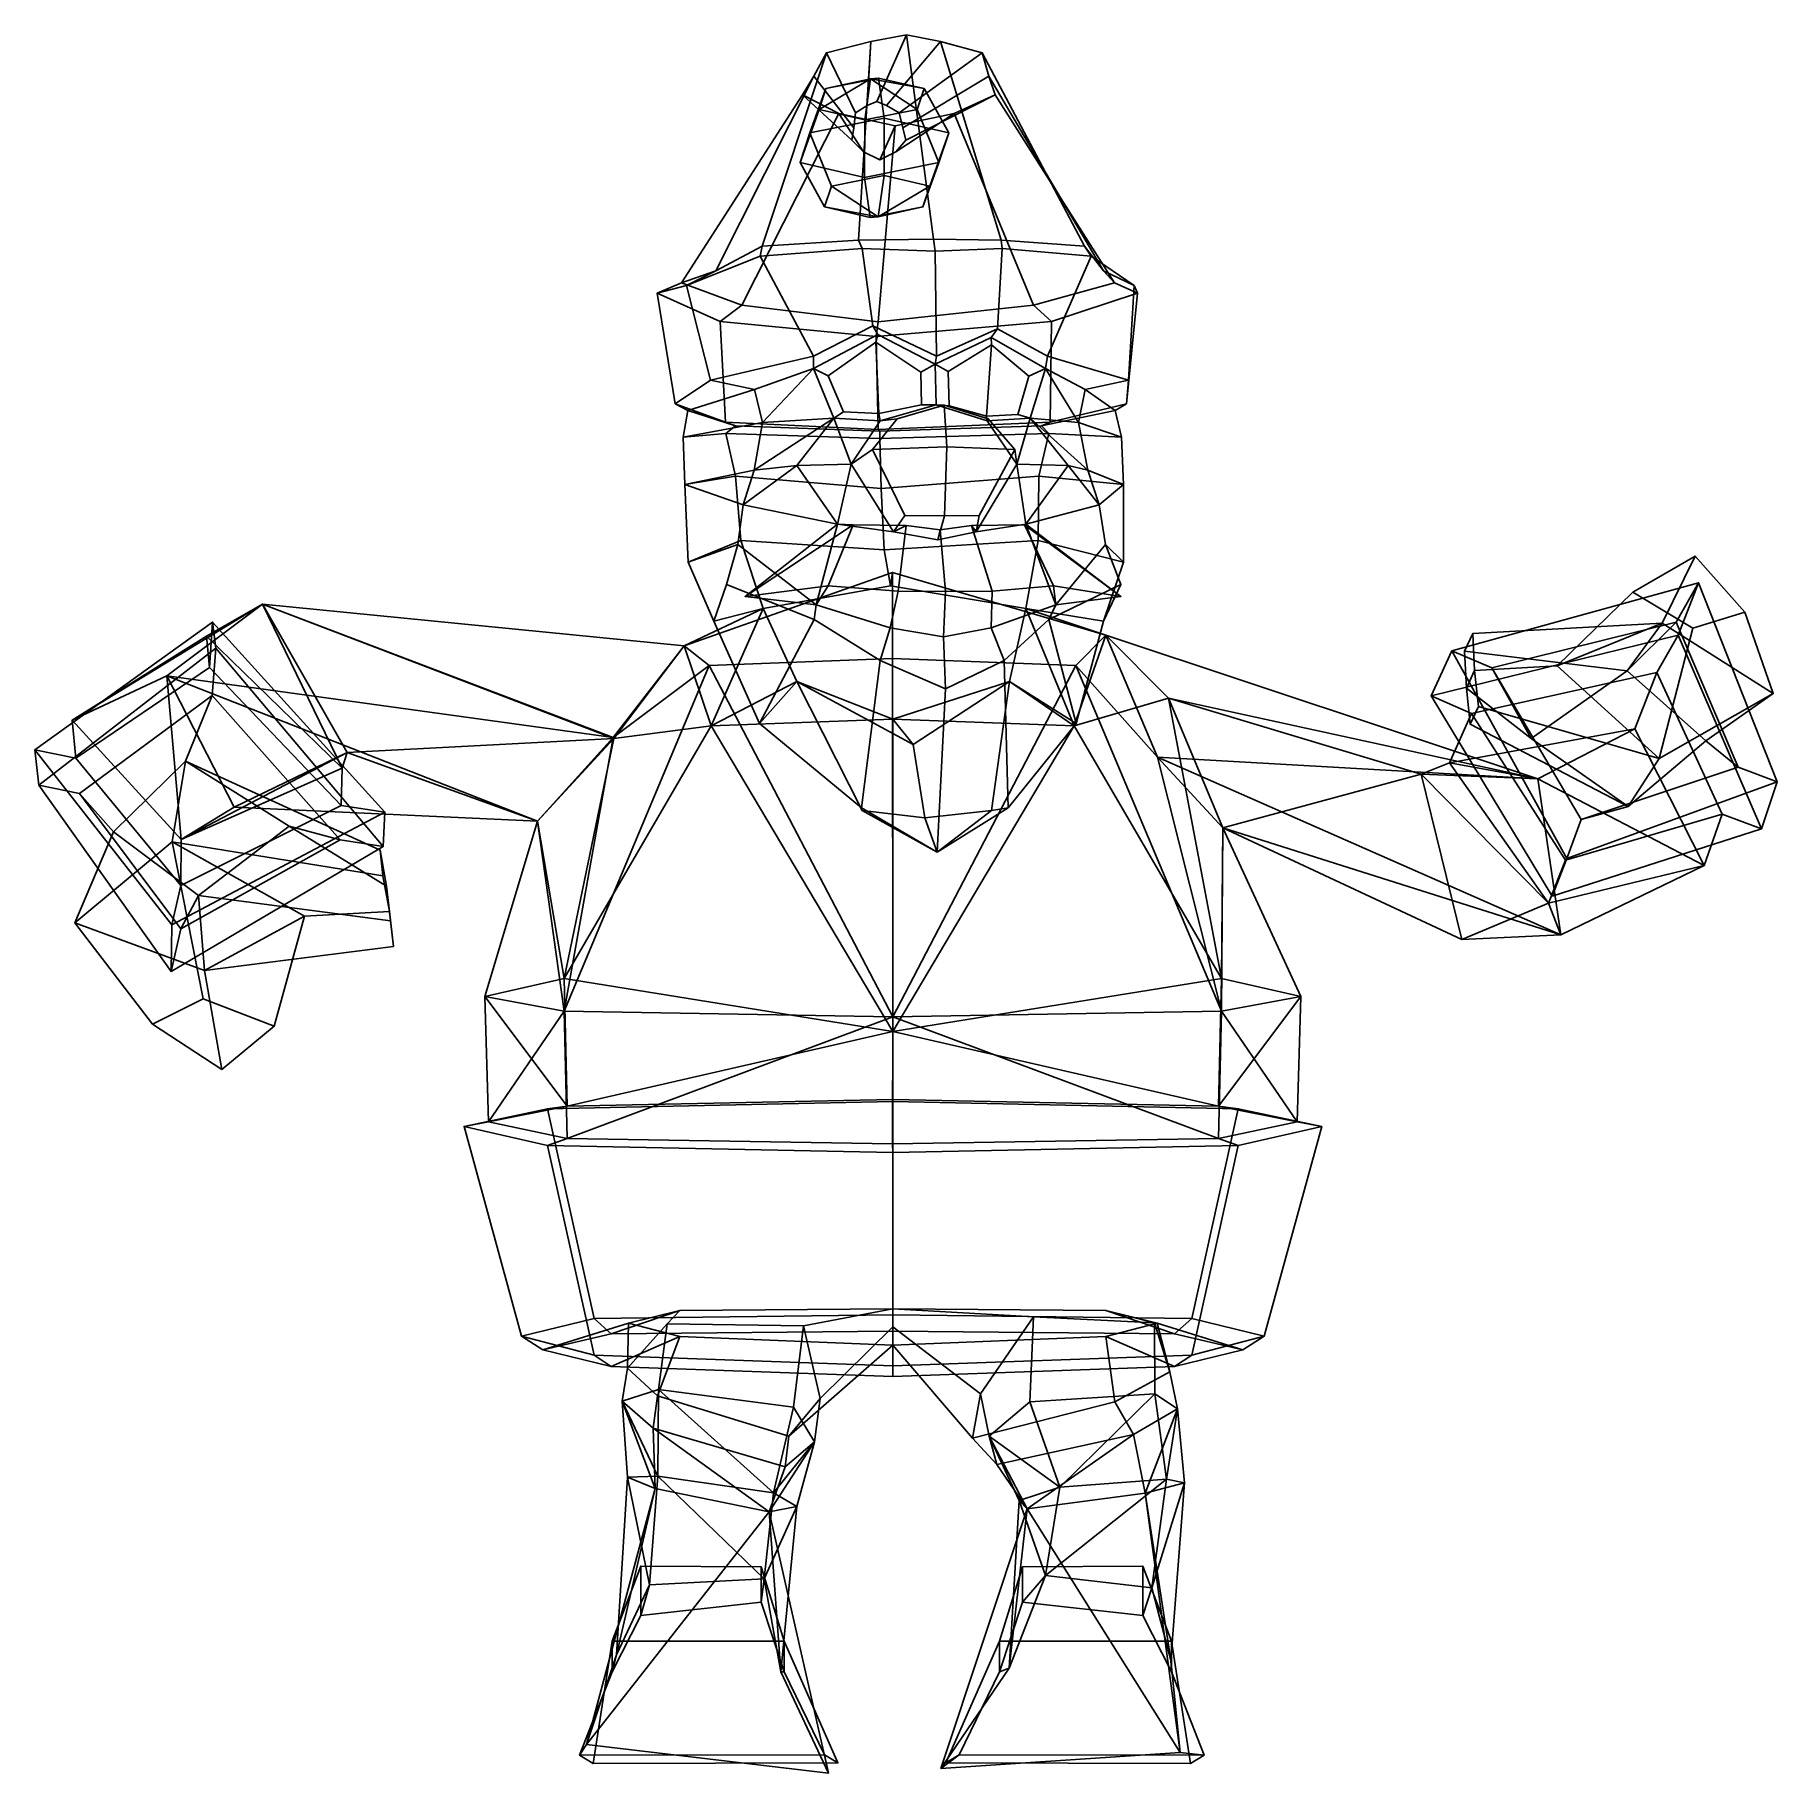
# Model space of a CAD drawing. Extents: x -237 to 241, y -156 to 321.
import ezdxf

# ---------------------------------------------------------------- set-up
doc = ezdxf.new("R2010")
doc.units = 0

msp = doc.modelspace()

# ---------------------------------------------------------------- linework, layer by layer
for p in [(-42.093155, 167.244293, 105.854919), (60.925323, 167.244293, 91.552505)]:
    msp.add_point(p)
for points in [[(9.547787, 265.331085, 102.588203), (2.123913, 321.357086, 49.318565), (-7.638165, 319.542236, 49.007118), (-11.073849, 264.99231, 97.952599)], [(-6.048629, 303.107513, -9.170306), (-8.652462, 301.93866, -8.324385), (-7.638165, 319.542236, 49.007118), (2.123913, 321.357086, 49.318565)], [(-6.048629, 303.107513, -9.170306), (2.123913, 321.357086, 49.318565), (11.431941, 319.542236, 46.35955), (-3.312833, 301.93866, -9.065702)], [(9.547787, 265.331085, 102.588203), (28.126686, 264.99231, 92.510246), (11.431941, 319.542236, 46.35955), (2.123913, 321.357086, 49.318565)], [(-50.195, 256.610504, 62.693398), (-37.466904, 263.335846, 88.629883), (-19.844191, 316.432434, 47.845737), (-23.298599, 310.027283, 42.442947)], [(-37.466904, 263.335846, 88.629883), (-11.073849, 264.99231, 97.952599), (-7.638165, 319.542236, 49.007118), (-19.844191, 316.432434, 47.845737)], [(-11.848166, 299.935852, -7.050652), (-12.358186, 295.81073, -5.270166), (-23.298599, 310.027283, 42.442947), (-19.844191, 316.432434, 47.845737)], [(-8.652462, 301.93866, -8.324385), (-11.848166, 299.935852, -7.050652), (-19.844191, 316.432434, 47.845737), (-7.638165, 319.542236, 49.007118)], [(-3.312833, 301.93866, -9.065702), (11.431941, 319.542236, 46.35955), (22.859949, 316.432434, 41.916977), (0.108993, 299.935852, -8.710702)], [(0.108993, 299.935852, -8.710702), (22.859949, 316.432434, 41.916977), (24.711897, 310.027283, 35.777489), (1.084753, 295.81073, -7.136492)], [(50.981892, 263.335846, 76.350227), (22.859949, 316.432434, 41.916977), (11.431941, 319.542236, 46.35955), (28.126686, 264.99231, 92.510246)], [(56.163082, 256.610504, 47.927334), (24.711897, 310.027283, 35.777489), (22.859949, 316.432434, 41.916977), (50.981892, 263.335846, 76.350227)], [(-59.56337, 253.272766, 40.808956), (-50.195, 256.610504, 62.693398), (-23.298599, 310.027283, 42.442947), (-26.373962, 304.860626, 38.124939)], [(-24.402178, 294.438873, -1.485827), (-19.977736, 306.62326, -10.609232), (-21.872597, 300.879761, -24.257704), (-27.081926, 286.316315, -20.787756)], [(-12.358186, 295.81073, -5.270166), (-12.850478, 292.483246, -3.82272), (-26.373962, 304.860626, 38.124939), (-23.298599, 310.027283, 42.442947)], [(-3.999253, 298.500122, 5.518499), (-5.550702, 309.495026, -5.656411), (-19.977736, 306.62326, -10.609232), (-24.402178, 294.438873, -1.485827)], [(-19.977736, 306.62326, -10.609232), (-7.763088, 309.291168, -21.591982), (-21.872597, 300.879761, -24.257704)], [(-7.763088, 309.291168, -21.591982), (-9.340433, 298.007996, -32.953411), (-21.872597, 300.879761, -24.257704)], [(-5.550702, 309.495026, -5.656411), (-7.763088, 309.291168, -21.591982), (-19.977736, 306.62326, -10.609232)], [(-7.763088, 309.291168, -21.591982), (5.08664, 300.879761, -28.00054), (-9.340433, 298.007996, -32.953411)], [(-5.550702, 309.495026, -5.656411), (6.981502, 306.62326, -14.352068), (-7.763088, 309.291168, -21.591982)], [(6.981502, 306.62326, -14.352068), (5.08664, 300.879761, -28.00054), (-7.763088, 309.291168, -21.591982)], [(-3.999253, 298.500122, 5.518499), (13.723933, 294.438873, -6.778994), (6.981502, 306.62326, -14.352068), (-5.550702, 309.495026, -5.656411)], [(1.084753, 295.81073, -7.136492), (24.711897, 310.027283, 35.777489), (26.494658, 304.860596, 30.785009), (1.952735, 292.483246, -5.877896)], [(13.723933, 294.438873, -6.778994), (11.044184, 286.316284, -26.080923), (5.08664, 300.879761, -28.00054), (6.981502, 306.62326, -14.352068)], [(59.215458, 253.272766, 24.318476), (26.494658, 304.860596, 30.785009), (24.711897, 310.027283, 35.777489), (56.163082, 256.610504, 47.927334)], [(-43.012608, 247.172607, 17.579494), (-59.56337, 253.272766, 40.808956), (-26.373962, 304.860626, 38.124939), (-16.3899, 299.810059, 32.100502)], [(-12.850478, 292.483246, -3.82272), (-9.694419, 289.23056, -2.912761), (-16.3899, 299.810059, 32.100502), (-26.373962, 304.860626, 38.124939)], [(1.952735, 292.483246, -5.877896), (26.494658, 304.860596, 30.785009), (15.247031, 299.810059, 27.708241), (-0.836078, 289.23056, -4.142592)], [(36.962566, 247.172607, 6.476262), (15.247031, 299.810059, 27.708241), (26.494658, 304.860596, 30.785009), (59.215458, 253.272766, 24.318476)], [(-5.632814, 242.588043, -6.755736), (-43.012608, 247.172607, 17.579494), (-16.3899, 299.810059, 32.100502), (-0.997059, 296.407562, 26.838659)], [(-21.872597, 300.879761, -24.257704), (-9.340433, 298.007996, -32.953411), (-9.35874, 282.255035, -33.085278), (-27.081926, 286.316315, -20.787756)], [(-3.999253, 298.500122, 5.518499), (-24.402178, 294.438873, -1.485827), (-18.44459, 279.875427, 0.433843), (-4.017556, 282.747162, 5.386663)], [(-9.694419, 289.23056, -2.912761), (-5.141546, 287.039246, -2.636659), (-0.997059, 296.407562, 26.838659), (-16.3899, 299.810059, 32.100502)], [(5.08664, 300.879761, -28.00054), (11.044184, 286.316284, -26.080923), (-9.35874, 282.255035, -33.085278), (-9.340433, 298.007996, -32.953411)], [(-5.632814, 242.588043, -6.755736), (-0.997059, 296.407562, 26.838659), (15.247031, 299.810059, 27.708241), (36.962566, 247.172607, 6.476262)], [(-0.836078, 289.23056, -4.142592), (15.247031, 299.810059, 27.708241), (-0.997059, 296.407562, 26.838659), (-5.141546, 287.039246, -2.636659)], [(-3.999253, 298.500122, 5.518499), (-4.017556, 282.747162, 5.386663), (8.514646, 279.875427, -3.308993), (13.723933, 294.438873, -6.778994)], [(-24.402178, 294.438873, -1.485827), (-27.081926, 286.316315, -20.787756), (-20.339453, 274.131927, -13.21463), (-18.44459, 279.875427, 0.433843)], [(13.723933, 294.438873, -6.778994), (8.514646, 279.875427, -3.308993), (6.619784, 274.131927, -16.957466), (11.044184, 286.316284, -26.080923)], [(-20.339453, 274.131927, -13.21463), (-27.081926, 286.316315, -20.787756), (-9.35874, 282.255035, -33.085278), (-7.807287, 271.260162, -21.910337)], [(-4.017556, 282.747162, 5.386663), (-18.44459, 279.875427, 0.433843), (-5.594902, 271.46402, -5.974708)], [(6.619784, 274.131927, -16.957466), (-7.807287, 271.260162, -21.910337), (-9.35874, 282.255035, -33.085278), (11.044184, 286.316284, -26.080923)], [(-4.017556, 282.747162, 5.386663), (-5.594902, 271.46402, -5.974708), (8.514646, 279.875427, -3.308993)], [(-18.44459, 279.875427, 0.433843), (-20.339453, 274.131927, -13.21463), (-5.594902, 271.46402, -5.974708)], [(8.514646, 279.875427, -3.308993), (-5.594902, 271.46402, -5.974708), (6.619784, 274.131927, -16.957466)], [(-5.594902, 271.46402, -5.974708), (-20.339453, 274.131927, -13.21463), (-7.807287, 271.260162, -21.910337)], [(-5.594902, 271.46402, -5.974708), (-7.807287, 271.260162, -21.910337), (6.619784, 274.131927, -16.957466)], [(-38.062912, 260.661377, 93.371239), (-37.466904, 263.335846, 88.629883), (-50.195, 256.610504, 62.693398), (-58.220383, 252.555603, 65.235214)], [(-10.014009, 262.739807, 102.760139), (-11.073849, 264.99231, 97.952599), (-37.466904, 263.335846, 88.629883), (-38.062912, 260.661377, 93.371239)], [(10.042362, 261.997864, 106.150566), (9.547787, 265.331085, 102.588203), (-11.073849, 264.99231, 97.952599), (-10.014009, 262.739807, 102.760139)], [(10.042362, 261.997864, 106.150566), (28.416582, 262.739807, 97.42469), (28.126686, 264.99231, 92.510246), (9.547787, 265.331085, 102.588203)], [(28.416582, 262.739807, 97.42469), (52.846981, 260.661377, 80.749901), (50.981892, 263.335846, 76.350227), (28.126686, 264.99231, 92.510246)], [(52.846981, 260.661377, 80.749901), (64.57737, 252.555603, 48.186775), (56.163082, 256.610504, 47.927334), (50.981892, 263.335846, 76.350227)], [(-23.423983, 233.210114, 97.679466), (-38.062912, 260.661377, 93.371239), (-58.220383, 252.555603, 65.235214), (-51.685947, 226.619385, 82.871849)], [(-7.097941, 241.467163, 106.625465), (-10.014009, 262.739807, 102.760139), (-38.062912, 260.661377, 93.371239), (-23.423983, 233.210114, 97.679466)], [(10.364944, 233.142517, 108.474083), (10.042362, 261.997864, 106.150566), (-10.014009, 262.739807, 102.760139), (-7.097941, 241.467163, 106.625465)], [(10.364944, 233.142517, 108.474083), (27.073458, 240.662842, 101.953201), (28.416582, 262.739807, 97.42469), (10.042362, 261.997864, 106.150566)], [(27.073458, 240.662842, 101.953201), (40.799084, 233.210114, 88.763161), (52.846981, 260.661377, 80.749901), (28.416582, 262.739807, 97.42469)], [(40.799084, 233.210114, 88.763161), (63.094582, 226.619354, 66.93647), (64.57737, 252.555603, 48.186775), (52.846981, 260.661377, 80.749901)], [(-58.220383, 252.555603, 65.235214), (-50.195, 256.610504, 62.693398), (-59.56337, 253.272766, 40.808956), (-66.250908, 250.518433, 40.302975)], [(64.57737, 252.555603, 48.186775), (65.512238, 250.518433, 22.009838), (59.215458, 253.272766, 24.318476), (56.163082, 256.610504, 47.927334)], [(-66.250908, 250.518433, 40.302975), (-59.56337, 253.272766, 40.808956), (-43.012608, 247.172607, 17.579494), (-48.960381, 242.717957, 14.943045)], [(-51.685947, 226.619385, 82.871849), (-58.220383, 252.555603, 65.235214), (-66.250908, 250.518433, 40.302975), (-61.344555, 220.142181, 46.559822)], [(-61.344555, 220.142181, 46.559822), (-66.250908, 250.518433, 40.302975), (-48.960381, 242.717957, 14.943045), (-47.550365, 215.108765, 18.588415)], [(65.512238, 250.518433, 22.009838), (41.967182, 242.717957, 2.319254), (36.962566, 247.172607, 6.476262), (59.215458, 253.272766, 24.318476)], [(62.495907, 220.142181, 29.366617), (41.603558, 215.108765, 6.210865), (41.967182, 242.717957, 2.319254), (65.512238, 250.518433, 22.009838)], [(63.094582, 226.619354, 66.93647), (62.495907, 220.142181, 29.366617), (65.512238, 250.518433, 22.009838), (64.57737, 252.555603, 48.186775)], [(-48.960381, 242.717957, 14.943045), (-43.012608, 247.172607, 17.579494), (-5.632814, 242.588043, -6.755736), (-6.212503, 238.585083, -10.931159)], [(41.967182, 242.717957, 2.319254), (-6.212503, 238.585083, -10.931159), (-5.632814, 242.588043, -6.755736), (36.962566, 247.172607, 6.476262)], [(-47.550365, 215.108765, 18.588415), (-48.960381, 242.717957, 14.943045), (-6.212503, 238.585083, -10.931159), (-5.677752, 213.080811, -7.079419)], [(-7.097941, 241.467163, 106.625465), (-23.423983, 233.210114, 97.679466), (-23.344128, 229.765137, 96.126083), (-5.722534, 239.12915, 105.124893)], [(-6.315513, 237.009918, 102.736076), (-5.722534, 239.12915, 105.124893), (-23.344128, 229.765137, 96.126083), (-19.382303, 227.808411, 95.423965)], [(10.364944, 233.142517, 108.474083), (-7.097941, 241.467163, 106.625465), (-5.722534, 239.12915, 105.124893), (9.980537, 231.006104, 105.705254)], [(-6.315513, 237.009918, 102.736076), (6.041186, 228.813965, 103.400986), (9.980537, 231.006104, 105.705254), (-5.722534, 239.12915, 105.124893)], [(41.603558, 215.108765, 6.210865), (-5.677752, 213.080811, -7.079419), (-6.212503, 238.585083, -10.931159), (41.967182, 242.717957, 2.319254)], [(10.364944, 233.142517, 108.474083), (9.980537, 231.006104, 105.705254), (25.341286, 238.32486, 100.884071), (27.073458, 240.662842, 101.953201)], [(27.073458, 240.662842, 101.953201), (25.341286, 238.32486, 100.884071), (40.299076, 229.765137, 87.290276), (40.799084, 233.210114, 88.763161)], [(-5.438971, 217.431396, 102.509613), (-6.315513, 237.009918, 102.736076), (-19.382303, 227.808411, 95.423965), (-15.150964, 217.913361, 98.653732)], [(6.041186, 228.813965, 103.400986), (-6.315513, 237.009918, 102.736076), (-5.438971, 217.431396, 102.509613), (6.267363, 219.806641, 105.030106)], [(25.477852, 236.299744, 98.181778), (25.341286, 238.32486, 100.884071), (9.980537, 231.006104, 105.705254), (13.615264, 228.948669, 102.520164)], [(13.615264, 228.948669, 102.520164), (13.873264, 219.572968, 104.37851), (24.099289, 216.765869, 97.829445), (25.477852, 236.299744, 98.181778)], [(24.099289, 216.765869, 97.829445), (32.697544, 217.203735, 90.224762), (35.71563, 227.706665, 85.246231), (25.477852, 236.299744, 98.181778)], [(25.477852, 236.299744, 98.181778), (35.71563, 227.706665, 85.246231), (40.299076, 229.765137, 87.290276), (25.341286, 238.32486, 100.884071)], [(-39.533962, 224.018768, 81.933769), (-23.344128, 229.765137, 96.126083), (-23.423983, 233.210114, 97.679466), (-51.685947, 226.619385, 82.871849)], [(-37.41375, 214.972626, 82.859627), (-23.344128, 229.765137, 96.126083), (-39.533962, 224.018768, 81.933769)], [(-17.801998, 216.168121, 100.192642), (-23.344128, 229.765137, 96.126083), (-37.41375, 214.972626, 82.859627)], [(-15.150964, 217.913361, 98.653732), (-19.382303, 227.808411, 95.423965), (-23.344128, 229.765137, 96.126083), (-17.801998, 216.168121, 100.192642)], [(6.267363, 219.806641, 105.030106), (10.260294, 219.842712, 107.720306), (9.980537, 231.006104, 105.705254), (6.041186, 228.813965, 103.400986)], [(13.873264, 219.572968, 104.37851), (13.615264, 228.948669, 102.520164), (9.980537, 231.006104, 105.705254), (10.260294, 219.842712, 107.720306)], [(32.697544, 217.203735, 90.224762), (36.074352, 216.168121, 92.712799), (40.299076, 229.765137, 87.290276), (35.71563, 227.706665, 85.246231)], [(36.074352, 216.168121, 92.712799), (49.358822, 214.972626, 70.812683), (40.299076, 229.765137, 87.290276)], [(51.146633, 224.018768, 69.344269), (63.094582, 226.619354, 66.93647), (40.799084, 233.210114, 88.763161), (40.299076, 229.765137, 87.290276)], [(49.358822, 214.972626, 70.812683), (51.146633, 224.018768, 69.344269), (40.299076, 229.765137, 87.290276)], [(-51.685947, 226.619385, 82.871849), (-61.344555, 220.142181, 46.559822), (-57.875813, 218.24585, 47.506977), (-39.533962, 224.018768, 81.933769)], [(63.094582, 226.619354, 66.93647), (51.146633, 224.018768, 69.344269), (59.416378, 218.24585, 31.222895), (62.495907, 220.142181, 29.366617)], [(-61.344555, 220.142181, 46.559822), (-47.550365, 215.108765, 18.588415), (-44.834312, 214.0914, 19.345585), (-57.875813, 218.24585, 47.506977)], [(-39.533962, 224.018768, 81.933769), (-57.875813, 218.24585, 47.506977), (-59.111572, 210.968628, 49.545963), (-37.41375, 214.972626, 82.859627)], [(62.495907, 220.142181, 29.366617), (59.416378, 218.24585, 31.222895), (39.196491, 214.0914, 7.679296), (41.603558, 215.108765, 6.210865)], [(51.146633, 224.018768, 69.344269), (49.358822, 214.972626, 70.812683), (61.160847, 210.968628, 32.848125), (59.416378, 218.24585, 31.222895)], [(-59.111572, 210.968628, 49.545963), (-57.875813, 218.24585, 47.506977), (-44.834312, 214.0914, 19.345585), (-47.406322, 212.007233, 17.63513)], [(-39.694214, 201.911163, 84.190178), (-17.801998, 216.168121, 100.192642), (-37.41375, 214.972626, 82.859627)], [(-27.931757, 203.144897, 105.9823), (-17.801998, 216.168121, 100.192642), (-39.694214, 201.911163, 84.190178)], [(-27.931757, 203.144897, 105.9823), (-13.025208, 203.565186, 106.950722), (-17.801998, 216.168121, 100.192642)], [(-5.438971, 217.431396, 102.509613), (-15.150964, 217.913361, 98.653732), (-17.801998, 216.168121, 100.192642), (-5.079092, 215.446472, 104.862579)], [(-13.025208, 203.565186, 106.950722), (-5.079092, 215.446472, 104.862579), (-17.801998, 216.168121, 100.192642)], [(-7.179854, 207.57428, 123.473969), (-0.438597, 215.999725, 120.571625), (-5.079092, 215.446472, 104.862579), (-13.025208, 203.565186, 106.950722)], [(13.213405, 208.323853, 127.112244), (12.504408, 219.730652, 122.005432), (-0.438597, 215.999725, 120.571625), (-7.179854, 207.57428, 123.473969)], [(-5.438971, 217.431396, 102.509613), (-5.079092, 215.446472, 104.862579), (10.260294, 219.842712, 107.720306), (6.267363, 219.806641, 105.030106)], [(12.504408, 219.730652, 122.005432), (10.260294, 219.842712, 107.720306), (-5.079092, 215.446472, 104.862579), (-0.438597, 215.999725, 120.571625)], [(12.504408, 219.730652, 122.005432), (24.567307, 215.999695, 117.099968), (24.241045, 215.446472, 100.791969), (10.260294, 219.842712, 107.720306)], [(24.099289, 216.765869, 97.829445), (13.873264, 219.572968, 104.37851), (10.260294, 219.842712, 107.720306), (24.241045, 215.446472, 100.791969)], [(13.213405, 208.323853, 127.112244), (31.844254, 207.57428, 118.056122), (24.567307, 215.999695, 117.099968), (12.504408, 219.730652, 122.005432)], [(24.099289, 216.765869, 97.829445), (24.241045, 215.446472, 100.791969), (36.074352, 216.168121, 92.712799), (32.697544, 217.203735, 90.224762)], [(32.455479, 203.565186, 100.636482), (36.074352, 216.168121, 92.712799), (24.241045, 215.446472, 100.791969)], [(31.844254, 207.57428, 118.056122), (32.455479, 203.565186, 100.636482), (24.241045, 215.446472, 100.791969), (24.567307, 215.999695, 117.099968)], [(46.534439, 203.144897, 95.643898), (36.074352, 216.168121, 92.712799), (32.455479, 203.565186, 100.636482)], [(46.534439, 203.144897, 95.643898), (51.915508, 201.911163, 71.47168), (36.074352, 216.168121, 92.712799)], [(51.915508, 201.911163, 71.47168), (49.358822, 214.972626, 70.812683), (36.074352, 216.168121, 92.712799)], [(61.160847, 210.968628, 32.848125), (41.205261, 212.007202, 5.332875), (39.196491, 214.0914, 7.679296), (59.416378, 218.24585, 31.222895)], [(-37.41375, 214.972626, 82.859627), (-59.111572, 210.968628, 49.545963), (-58.674713, 198.018158, 52.850994), (-39.694214, 201.911163, 84.190178)], [(-58.674713, 198.018158, 52.850994), (-59.111572, 210.968628, 49.545963), (-47.406322, 212.007233, 17.63513), (-44.749043, 200.224915, 16.81526)], [(-47.550365, 215.108765, 18.588415), (-5.677752, 213.080811, -7.079419), (-5.171891, 212.650024, -3.435757), (-44.834312, 214.0914, 19.345585)], [(-47.406322, 212.007233, 17.63513), (-44.834312, 214.0914, 19.345585), (-5.171891, 212.650024, -3.435757), (-5.164949, 210.604004, -3.38576)], [(-44.749043, 200.224915, 16.81526), (-47.406322, 212.007233, 17.63513), (-5.164949, 210.604004, -3.38576), (-4.796818, 196.910492, -0.734154)], [(41.603558, 215.108765, 6.210865), (39.196491, 214.0914, 7.679296), (-5.171891, 212.650024, -3.435757), (-5.677752, 213.080811, -7.079419)], [(41.205261, 212.007202, 5.332875), (-5.164949, 210.604004, -3.38576), (-5.171891, 212.650024, -3.435757), (39.196491, 214.0914, 7.679296)], [(38.42514, 200.224915, 5.267899), (-4.796818, 196.910492, -0.734154), (-5.164949, 210.604004, -3.38576), (41.205261, 212.007202, 5.332875)], [(61.640858, 198.018158, 36.147163), (38.42514, 200.224915, 5.267899), (41.205261, 212.007202, 5.332875), (61.160847, 210.968628, 32.848125)], [(49.358822, 214.972626, 70.812683), (51.915508, 201.911163, 71.47168), (61.640858, 198.018158, 36.147163), (61.160847, 210.968628, 32.848125)], [(1.70773, 189.469055, 118.956795), (-7.179854, 207.57428, 123.473969), (-13.025208, 203.565186, 106.950722), (-1.451109, 185.028564, 106.748184)], [(12.607717, 189.410767, 122.749557), (13.213405, 208.323853, 127.112244), (-7.179854, 207.57428, 123.473969), (1.70773, 189.469055, 118.956795)], [(12.607717, 189.410767, 122.749557), (22.06225, 189.469055, 116.130905), (31.844254, 207.57428, 118.056122), (13.213405, 208.323853, 127.112244)], [(22.06225, 189.469055, 116.130905), (21.263943, 185.028564, 103.594574), (32.455479, 203.565186, 100.636482), (31.844254, 207.57428, 118.056122)], [(-39.694214, 201.911163, 84.190178), (-58.674713, 198.018158, 52.850994), (-42.691963, 192.375793, 84.894127)], [(-42.691963, 192.375793, 84.894127), (-27.931757, 203.144897, 105.9823), (-39.694214, 201.911163, 84.190178)], [(-16.779657, 187.118286, 102.706512), (-27.931757, 203.144897, 105.9823), (-42.691963, 192.375793, 84.894127)], [(-16.779657, 187.118286, 102.706512), (-13.025208, 203.565186, 106.950722), (-27.931757, 203.144897, 105.9823)], [(-1.451109, 185.028564, 106.748184), (-13.025208, 203.565186, 106.950722), (-16.779657, 187.118286, 102.706512)], [(21.263943, 185.028564, 103.594574), (34.911739, 187.118286, 95.530014), (32.455479, 203.565186, 100.636482)], [(34.911739, 187.118286, 95.530014), (46.534439, 203.144897, 95.643898), (32.455479, 203.565186, 100.636482)], [(34.911739, 187.118286, 95.530014), (54.99165, 192.375793, 71.332375), (46.534439, 203.144897, 95.643898)], [(54.99165, 192.375793, 71.332375), (51.915508, 201.911163, 71.47168), (46.534439, 203.144897, 95.643898)], [(51.915508, 201.911163, 71.47168), (54.99165, 192.375793, 71.332375), (61.640858, 198.018158, 36.147163)], [(-57.794518, 176.667969, 56.017773), (-58.674713, 198.018158, 52.850994), (-44.749043, 200.224915, 16.81526), (-43.34705, 182.563904, 21.149052)], [(-44.125458, 181.504211, 86.24575), (-42.691963, 192.375793, 84.894127), (-58.674713, 198.018158, 52.850994), (-57.794518, 176.667969, 56.017773)], [(-43.34705, 182.563904, 21.149052), (-44.749043, 200.224915, 16.81526), (-4.796818, 196.910492, -0.734154), (-3.979367, 180.008728, 5.153844)], [(38.256763, 182.563904, 9.81971), (-3.979367, 180.008728, 5.153844), (-4.796818, 196.910492, -0.734154), (38.42514, 200.224915, 5.267899)], [(61.656635, 176.667969, 39.433952), (38.256763, 182.563904, 9.81971), (38.42514, 200.224915, 5.267899), (61.640858, 198.018158, 36.147163)], [(56.739132, 181.504211, 72.242363), (61.656635, 176.667969, 39.433952), (61.640858, 198.018158, 36.147163), (54.99165, 192.375793, 71.332375)], [(-44.125458, 181.504211, 86.24575), (-22.679146, 164.9375, 111.90239), (-16.779657, 187.118286, 102.706512), (-42.691963, 192.375793, 84.894127)], [(56.739132, 181.504211, 72.242363), (54.99165, 192.375793, 71.332375), (34.911739, 187.118286, 95.530014), (43.093212, 164.9375, 102.770988)], [(-12.500986, 186.937531, 116.318398), (-16.779657, 187.118286, 102.706512), (-42.093155, 167.244293, 105.854919)], [(-42.093155, 167.244293, 105.854919), (-16.779657, 187.118286, 102.706512), (-22.679146, 164.9375, 111.90239)], [(-19.372522, 170.16626, 121.197495), (-12.500986, 186.937531, 116.318398), (-42.093155, 167.244293, 105.854919)], [(2.075977, 186.686615, 114.435745), (-12.500986, 186.937531, 116.318398), (-19.372522, 170.16626, 121.197495), (-0.118095, 168.747681, 127.436012)], [(-12.500986, 186.937531, 116.318398), (2.075977, 186.686615, 114.435745), (-1.451109, 185.028564, 106.748184), (-16.779657, 187.118286, 102.706512)], [(12.607717, 189.410767, 122.749557), (1.70773, 189.469055, 118.956795), (-1.451109, 185.028564, 106.748184), (10.751057, 182.773987, 111.255211)], [(11.413863, 185.520416, 116.029327), (10.751057, 182.773987, 111.255211), (-1.451109, 185.028564, 106.748184), (2.075977, 186.686615, 114.435745)], [(-0.118095, 168.747681, 127.436012), (12.845595, 168.605286, 126.341911), (11.413863, 185.520416, 116.029327), (2.075977, 186.686615, 114.435745)], [(12.607717, 189.410767, 122.749557), (10.751057, 182.773987, 111.255211), (21.263943, 185.028564, 103.594574), (22.06225, 189.469055, 116.130905)], [(11.413863, 185.520416, 116.029327), (19.964472, 186.686615, 111.952225), (21.263943, 185.028564, 103.594574), (10.751057, 182.773987, 111.255211)], [(25.617043, 168.747681, 123.863113), (19.964472, 186.686615, 111.952225), (11.413863, 185.520416, 116.029327), (12.845595, 168.605286, 126.341911)], [(34.502991, 186.937531, 109.792671), (34.911739, 187.118286, 95.530014), (21.263943, 185.028564, 103.594574), (19.964472, 186.686615, 111.952225)], [(19.964472, 186.686615, 111.952225), (25.617043, 168.747681, 123.863113), (42.443787, 170.16626, 112.615326), (34.502991, 186.937531, 109.792671)], [(34.502991, 186.937531, 109.792671), (60.925323, 167.244293, 91.552505), (34.911739, 187.118286, 95.530014)], [(42.443787, 170.16626, 112.615326), (60.925323, 167.244293, 91.552505), (34.502991, 186.937531, 109.792671)], [(60.925323, 167.244293, 91.552505), (43.093212, 164.9375, 102.770988), (34.911739, 187.118286, 95.530014)], [(-50.761837, 160.483307, 60.652405), (-57.794518, 176.667969, 56.017773), (-43.34705, 182.563904, 21.149052), (-37.185013, 163.975006, 38.106487)], [(-37.185013, 163.975006, 38.106487), (-43.34705, 182.563904, 21.149052), (-3.979367, 180.008728, 5.153844), (-2.213764, 170.209534, 11.745687)], [(34.926086, 163.975006, 34.275589), (-2.213764, 170.209534, 11.745687), (-3.979367, 180.008728, 5.153844), (38.256763, 182.563904, 9.81971)], [(56.152473, 160.483307, 45.809116), (34.926086, 163.975006, 34.275589), (38.256763, 182.563904, 9.81971), (61.656635, 176.667969, 39.433952)], [(-50.761837, 160.483307, 60.652405), (-47.242554, 170.569489, 90.868828), (-44.125458, 181.504211, 86.24575), (-57.794518, 176.667969, 56.017773)], [(-44.125458, 181.504211, 86.24575), (-47.242554, 170.569489, 90.868828), (-23.197748, 160.933838, 103.198982), (-22.679146, 164.9375, 111.90239)], [(56.739132, 181.504211, 72.242363), (43.093212, 164.9375, 102.770988), (41.221249, 160.933838, 94.255463), (60.997746, 170.569458, 75.841454)], [(56.152473, 160.483307, 45.809116), (61.656635, 176.667969, 39.433952), (56.739132, 181.504211, 72.242363), (60.997746, 170.569458, 75.841454)], [(201.472549, 168.466858, 204.723541), (218.555405, 178.312378, 196.148331), (209.478226, 159.951477, 130.184158), (180.69429, 148.25, 158.242279)], [(217.942871, 158.572296, 206.962006), (232.205566, 162.912079, 188.933105), (218.555405, 178.312378, 196.148331), (201.472549, 168.466858, 204.723541)], [(232.205566, 162.912079, 188.933105), (240.008896, 140.596985, 133.754227), (209.478226, 159.951477, 130.184158), (218.555405, 178.312378, 196.148331)], [(-1.726738, 173.849609, 8.94613), (-1.739571, 150.237671, -44.387188), (-52.007954, 148.344116, -33.851528), (-58.900787, 153.725952, 6.518807)], [(-1.726738, 173.849609, 8.94613), (-58.900787, 153.725952, 6.518807), (-37.185013, 163.975006, 38.106487), (-2.213764, 170.209534, 11.745687)], [(-2.213764, 170.209534, 11.745687), (34.926086, 163.975006, 34.275589), (56.829575, 156.60907, 5.005802), (-1.726738, 173.849609, 8.94613)], [(-1.726738, 173.849609, 8.94613), (56.829575, 156.60907, 5.005802), (48.627983, 148.344116, -33.851532), (-1.739571, 150.237671, -44.387188)], [(-23.197748, 160.933838, 103.198982), (-47.242554, 170.569489, 90.868828), (-50.761837, 160.483307, 60.652405), (-38.229164, 132.36145, 77.636375)], [(-22.679146, 164.9375, 111.90239), (-19.372522, 170.16626, 121.197495), (-42.093155, 167.244293, 105.854919)], [(-0.118095, 168.747681, 127.436012), (-19.372522, 170.16626, 121.197495), (-22.679146, 164.9375, 111.90239), (-2.354326, 158.611511, 118.612511)], [(12.845595, 168.605286, 126.341911), (-0.118095, 168.747681, 127.436012), (-2.354326, 158.611511, 118.612511), (12.290787, 156.138672, 122.345695)], [(12.845595, 168.605286, 126.341911), (12.290787, 156.138672, 122.345695), (25.365034, 158.611511, 114.764137), (25.617043, 168.747681, 123.863113)], [(25.617043, 168.747681, 123.863113), (25.365034, 158.611511, 114.764137), (43.093212, 164.9375, 102.770988), (42.443787, 170.16626, 112.615326)], [(41.221249, 160.933838, 94.255463), (48.720501, 132.36145, 65.56485), (56.152473, 160.483307, 45.809116), (60.997746, 170.569458, 75.841454)], [(43.093212, 164.9375, 102.770988), (60.925323, 167.244293, 91.552505), (42.443787, 170.16626, 112.615326)], [(146.07634, 139.987091, 89.964561), (151.8181, 152.324707, 120.165184), (219.465317, 170.998901, 100.149078), (213.877182, 156.642822, 71.651009)], [(151.8181, 152.324707, 120.165184), (162.78949, 147.62384, 120.342743), (213.394257, 160.179504, 105.750435), (219.465317, 170.998901, 100.149078)], [(217.942871, 158.572296, 206.962006), (201.472549, 168.466858, 204.723541), (180.69429, 148.25, 158.242279), (208.684402, 122.781067, 148.720764)], [(241.063385, 116.41983, 120.618515), (219.465317, 170.998901, 100.149078), (213.394257, 160.179504, 105.750435), (230.399567, 120.423157, 120.68618)], [(241.063385, 116.41983, 120.618515), (236.779755, 103.49559, 90.425301), (213.877182, 156.642822, 71.651009), (219.465317, 170.998901, 100.149078)], [(-226.791733, 133.331299, 57.041714), (-189.961075, 156.376038, 63.382317), (-174.603256, 165.137268, 13.360086)], [(-226.791733, 133.331299, 57.041714), (-174.603256, 165.137268, 13.360086), (-200.888962, 145.491058, -15.391547)], [(-78.389702, 128.589447, -30.002556), (-200.888962, 145.491058, -15.391547), (-174.603256, 165.137268, 13.360086)], [(-152.748383, 120.15567, 52.130554), (-174.603256, 165.137268, 13.360086), (-189.961075, 156.376038, 63.382317)], [(-78.154907, 128.269714, 51.454624), (-58.900787, 153.725952, 6.518807), (-174.603256, 165.137268, 13.360086)], [(-78.154907, 128.269714, 51.454624), (-174.603256, 165.137268, 13.360086), (-151.37854, 124.407013, 38.11631)], [(-78.389702, 128.589447, -30.002556), (-174.603256, 165.137268, 13.360086), (-58.900787, 153.725952, 6.518807)], [(-152.748383, 120.15567, 52.130554), (-151.37854, 124.407013, 38.11631), (-174.603256, 165.137268, 13.360086)], [(-58.900787, 153.725952, 6.518807), (-51.488594, 131.74585, 67.070877), (-37.185013, 163.975006, 38.106487)], [(-51.488594, 131.74585, 67.070877), (-27.938805, 143.891296, 69.914276), (-37.185013, 163.975006, 38.106487)], [(-38.229164, 132.36145, 77.636375), (-50.761837, 160.483307, 60.652405), (-37.185013, 163.975006, 38.106487), (-27.938805, 143.891296, 69.914276)], [(-5.114922, 149.676208, 121.869812), (-2.354326, 158.611511, 118.612511), (-22.679146, 164.9375, 111.90239), (-23.197748, 160.933838, 103.198982)], [(28.90856, 149.676208, 117.14621), (41.221249, 160.933838, 94.255463), (43.093212, 164.9375, 102.770988), (25.365034, 158.611511, 114.764137)], [(48.720501, 132.36145, 65.56485), (30.4063, 143.891296, 65.550255), (34.926086, 163.975006, 34.275589), (56.152473, 160.483307, 45.809116)], [(48.142368, 131.74585, 67.070869), (34.926086, 163.975006, 34.275589), (30.4063, 143.891296, 65.550255)], [(56.829575, 156.60907, 5.005802), (34.926086, 163.975006, 34.275589), (48.142368, 131.74585, 67.070869)], [(217.942871, 158.572296, 206.962006), (208.684402, 122.781067, 148.720764), (240.008896, 140.596985, 133.754227), (232.205566, 162.912079, 188.933105)], [(-235.971115, 115.481201, 124.084656), (-187.412552, 153.069519, 133.755966), (-188.279114, 160.201355, 102.167221), (-237.065506, 125.176147, 92.433029)], [(-237.065506, 125.176147, 92.433029), (-188.279114, 160.201355, 102.167221), (-189.1315, 147.760651, 98.486923), (-225.772812, 122.83725, 91.586273)], [(-141.012283, 108.083984, 86.061996), (-153.005219, 109.888611, 86.759735), (-189.1315, 147.760651, 98.486923), (-188.279114, 160.201355, 102.167221)], [(-141.012283, 108.083984, 86.061996), (-188.279114, 160.201355, 102.167221), (-187.412552, 153.069519, 133.755966), (-141.462036, 98.663757, 117.81604)], [(-10.256348, 109.26062, 107.998878), (-5.114922, 149.676208, 121.869812), (-23.197748, 160.933838, 103.198982), (-38.229164, 132.36145, 77.636375)], [(12.870039, 141.9245, 126.517982), (12.290787, 156.138672, 122.345695), (-2.354326, 158.611511, 118.612511), (-5.114922, 149.676208, 121.869812)], [(12.870039, 141.9245, 126.517982), (28.90856, 149.676208, 117.14621), (25.365034, 158.611511, 114.764137), (12.290787, 156.138672, 122.345695)], [(30.076868, 109.26062, 102.399277), (48.720501, 132.36145, 65.56485), (41.221249, 160.933838, 94.255463), (28.90856, 149.676208, 117.14621)], [(157.589371, 157.103333, 158.643982), (209.478226, 159.951477, 130.184158), (199.905045, 146.846008, 101.068382), (155.278244, 152.280273, 146.860168)], [(157.97963, 146.912109, 163.671509), (180.69429, 148.25, 158.242279), (209.478226, 159.951477, 130.184158), (157.589371, 157.103333, 158.643982)], [(173.547485, 128.237671, 115.247726), (199.905045, 146.846008, 101.068382), (213.394257, 160.179504, 105.750435), (162.78949, 147.62384, 120.342743)], [(221.536804, 127.592224, 106.26059), (230.399567, 120.423157, 120.68618), (213.394257, 160.179504, 105.750435), (199.905045, 146.846008, 101.068382)], [(240.008896, 140.596985, 133.754227), (221.536804, 127.592224, 106.26059), (199.905045, 146.846008, 101.068382), (209.478226, 159.951477, 130.184158)], [(-235.971115, 115.481201, 124.084656), (-224.838531, 113.214783, 123.261559), (-188.389069, 140.049805, 129.905548), (-187.412552, 153.069519, 133.755966)], [(-225.772812, 122.83725, 91.586273), (-189.1315, 147.760651, 98.486923), (-189.961075, 156.376038, 63.382317), (-226.791733, 133.331299, 57.041714)], [(-189.961075, 156.376038, 63.382317), (-189.1315, 147.760651, 98.486923), (-153.005219, 109.888611, 86.759735), (-152.748383, 120.15567, 52.130554)], [(-141.462036, 98.663757, 117.81604), (-187.412552, 153.069519, 133.755966), (-188.389069, 140.049805, 129.905548), (-153.240738, 100.474319, 118.512604)], [(-78.389702, 128.589447, -30.002556), (-58.900787, 153.725952, 6.518807), (-52.007954, 148.344116, -33.851528)], [(-78.154907, 128.269714, 51.454624), (-51.488594, 131.74585, 67.070877), (-58.900787, 153.725952, 6.518807)], [(73.99276, 139.354187, 53.621391), (56.829575, 156.60907, 5.005802), (48.142368, 131.74585, 67.070869)], [(71.03595, 123.11142, -25.446379), (48.627983, 148.344116, -33.851532), (56.829575, 156.60907, 5.005802)], [(73.99276, 139.354187, 53.621391), (175.346375, 117.162537, 1.411349), (56.829575, 156.60907, 5.005802)], [(71.03595, 123.11142, -25.446379), (56.829575, 156.60907, 5.005802), (175.346375, 117.162537, 1.411349)], [(146.07634, 139.987091, 89.964561), (213.877182, 156.642822, 71.651009), (208.007507, 146.346619, 76.996796), (157.226715, 135.169983, 90.161835)], [(157.97963, 146.912109, 163.671509), (157.589371, 157.103333, 158.643982), (155.278244, 152.280273, 146.860168), (155.787491, 142.080383, 151.847824)], [(236.779755, 103.49559, 90.425301), (225.941422, 107.524902, 90.51088), (208.007507, 146.346619, 76.996796), (213.877182, 156.642822, 71.651009)], [(-91.80262, 53.490387, -65.759834), (-52.007954, 148.344116, -33.851528), (-1.611225, 51.863922, -102.37056)], [(-91.80262, 53.490387, -65.759834), (-78.389702, 128.589447, -30.002556), (-52.007954, 148.344116, -33.851528)], [(-1.611225, 51.863922, -102.37056), (-52.007954, 148.344116, -33.851528), (-1.739571, 150.237671, -44.387188)], [(10.506098, 97.078033, 109.490814), (12.870039, 141.9245, 126.517982), (-5.114922, 149.676208, 121.869812), (-10.256348, 109.26062, 107.998878)], [(-1.611225, 51.863922, -102.37056), (-1.739571, 150.237671, -44.387188), (48.627983, 148.344116, -33.851532)], [(88.580177, 53.490372, -65.759842), (-1.611225, 51.863922, -102.37056), (48.627983, 148.344116, -33.851532)], [(10.506098, 97.078033, 109.490814), (30.076868, 109.26062, 102.399277), (28.90856, 149.676208, 117.14621), (12.870039, 141.9245, 126.517982)], [(88.580177, 53.490372, -65.759842), (48.627983, 148.344116, -33.851532), (71.03595, 123.11142, -25.446379)], [(179.334229, 85.029053, 107.791161), (183.378983, 95.372253, 140.106995), (151.8181, 152.324707, 120.165184), (146.07634, 139.987091, 89.964561)], [(183.378983, 95.372253, 140.106995), (187.32518, 106.027222, 134.927734), (162.78949, 147.62384, 120.342743), (151.8181, 152.324707, 120.165184)], [(155.787491, 142.080383, 151.847824), (155.278244, 152.280273, 146.860168), (199.905045, 146.846008, 101.068382), (173.547485, 128.237671, 115.247726)], [(159.116211, 137.081116, 168.43605), (208.684402, 122.781067, 148.720764), (180.69429, 148.25, 158.242279), (157.97963, 146.912109, 163.671509)], [(-196.938858, 100.597717, 46.924198), (-226.791733, 133.331299, 57.041714), (-200.888962, 145.491058, -15.391547)], [(-99.140961, 105.61911, 6.306774), (-200.888962, 145.491058, -15.391547), (-78.389702, 128.589447, -30.002556)], [(-182.396576, 109.395996, 4.279462), (-200.888962, 145.491058, -15.391547), (-99.140961, 105.61911, 6.306774)], [(-196.938858, 100.597717, 46.924198), (-200.888962, 145.491058, -15.391547), (-182.396576, 109.395996, 4.279462)], [(-1.611234, 133.595093, 77.551231), (-27.938805, 143.891296, 69.914276), (-51.488594, 131.74585, 67.070877)], [(-10.256348, 109.26062, 107.998878), (-38.229164, 132.36145, 77.636375), (-27.938805, 143.891296, 69.914276), (-10.047658, 108.547791, 91.911568)], [(-10.047658, 108.547791, 91.911568), (-27.938805, 143.891296, 69.914276), (3.921955, 126.583557, 62.066071), (7.154325, 106.541229, 85.348427)], [(3.921955, 126.583557, 62.066071), (-27.938805, 143.891296, 69.914276), (-1.611234, 133.595093, 77.551231)], [(3.921955, 126.583557, 62.066071), (-1.611234, 133.595093, 77.551231), (30.4063, 143.891296, 65.550255)], [(-1.611234, 133.595093, 77.551231), (48.142368, 131.74585, 67.070869), (30.4063, 143.891296, 65.550255)], [(25.493628, 108.547791, 86.977249), (7.154325, 106.541229, 85.348427), (3.921955, 126.583557, 62.066071), (30.4063, 143.891296, 65.550255)], [(30.076868, 109.26062, 102.399277), (25.493628, 108.547791, 86.977249), (30.4063, 143.891296, 65.550255), (48.720501, 132.36145, 65.56485)], [(201.9888, 130.890778, 44.869873), (151.160019, 121.587982, 57.247074), (157.226715, 135.169983, 90.161835), (208.007507, 146.346619, 76.996796)], [(159.116211, 137.081116, 168.43605), (157.97963, 146.912109, 163.671509), (155.787491, 142.080383, 151.847824), (156.80925, 132.243103, 156.614014)], [(200.204926, 109.620361, 119.305489), (173.547485, 128.237671, 115.247726), (162.78949, 147.62384, 120.342743), (187.32518, 106.027222, 134.927734)], [(225.941422, 107.524902, 90.51088), (221.079437, 93.458237, 57.602238), (201.9888, 130.890778, 44.869873), (208.007507, 146.346619, 76.996796)], [(-215.512863, 102.627502, 112.903786), (-195.678528, 122.085632, 121.233749), (-188.389069, 140.049805, 129.905548), (-224.838531, 113.214783, 123.261559)], [(-167.277573, 104.208038, 112.381165), (-153.240738, 100.474319, 118.512604), (-188.389069, 140.049805, 129.905548), (-195.678528, 122.085632, 121.233749)], [(88.58017, 62.407562, 98.642761), (73.99276, 139.354187, 53.621391), (48.142368, 131.74585, 67.070869)], [(88.58017, 62.407562, 98.642761), (88.911659, 103.777725, 16.5287), (73.99276, 139.354187, 53.621391)], [(88.911659, 103.777725, 16.5287), (143.336594, 118.447174, 43.689129), (73.99276, 139.354187, 53.621391)], [(73.99276, 139.354187, 53.621391), (143.336594, 118.447174, 43.689129), (175.346375, 117.162537, 1.411349)], [(179.334229, 85.029053, 107.791161), (146.07634, 139.987091, 89.964561), (157.226715, 135.169983, 90.161835), (182.974274, 94.899185, 102.995979)], [(156.80925, 132.243103, 156.614014), (155.787491, 142.080383, 151.847824), (173.547485, 128.237671, 115.247726), (200.204926, 109.620361, 119.305489)], [(208.684402, 122.781067, 148.720764), (200.204926, 109.620361, 119.305489), (221.536804, 127.592224, 106.26059), (240.008896, 140.596985, 133.754227)], [(151.160019, 121.587982, 57.247074), (178.354538, 83.083557, 69.091171), (182.974274, 94.899185, 102.995979), (157.226715, 135.169983, 90.161835)], [(159.116211, 137.081116, 168.43605), (156.80925, 132.243103, 156.614014), (200.204926, 109.620361, 119.305489), (208.684402, 122.781067, 148.720764)], [(-196.938858, 100.597717, 46.924198), (-196.974823, 87.954987, 80.84539), (-225.772812, 122.83725, 91.586273), (-226.791733, 133.331299, 57.041714)], [(-1.611235, 47.86235, 130.536163), (-51.488594, 131.74585, 67.070877), (-91.802628, 62.407562, 98.642776)], [(-91.802628, 62.407562, 98.642776), (-51.488594, 131.74585, 67.070877), (-78.154907, 128.269714, 51.454624)], [(-1.611235, 47.86235, 130.536163), (-1.611234, 133.595093, 77.551231), (-51.488594, 131.74585, 67.070877)], [(-1.611235, 47.86235, 130.536163), (48.142368, 131.74585, 67.070869), (-1.611234, 133.595093, 77.551231)], [(-1.611235, 47.86235, 130.536163), (88.58017, 62.407562, 98.642761), (48.142368, 131.74585, 67.070869)], [(151.160019, 121.587982, 57.247074), (201.9888, 130.890778, 44.869873), (175.346375, 117.162537, 1.411349)], [(221.079437, 93.458237, 57.602238), (175.346375, 117.162537, 1.411349), (201.9888, 130.890778, 44.869873)], [(-199.449509, 77.119263, 77.663292), (-199.666229, 64.341461, 109.354546), (-235.971115, 115.481201, 124.084656), (-237.065506, 125.176147, 92.433029)], [(-199.449509, 77.119263, 77.663292), (-237.065506, 125.176147, 92.433029), (-225.772812, 122.83725, 91.586273), (-196.974823, 87.954987, 80.84539)], [(-196.938858, 100.597717, 46.924198), (-182.396576, 109.395996, 4.279462), (-151.37854, 124.407013, 38.11631)], [(-196.938858, 100.597717, 46.924198), (-151.37854, 124.407013, 38.11631), (-152.748383, 120.15567, 52.130554)], [(-182.396576, 109.395996, 4.279462), (-99.140961, 105.61911, 6.306774), (-151.37854, 124.407013, 38.11631)], [(-99.140961, 105.61911, 6.306774), (-78.154907, 128.269714, 51.454624), (-151.37854, 124.407013, 38.11631)], [(-91.80262, 53.490387, -65.759834), (-99.140961, 105.61911, 6.306774), (-78.389702, 128.589447, -30.002556)], [(-91.802628, 62.407562, 98.642776), (-78.154907, 128.269714, 51.454624), (-99.140961, 105.61911, 6.306774)], [(200.204926, 109.620361, 119.305489), (187.32518, 106.027222, 134.927734), (230.399567, 120.423157, 120.68618), (221.536804, 127.592224, 106.26059)], [(-226.081726, 77.723938, 141.455551), (-199.423218, 99.938156, 152.194092), (-195.678528, 122.085632, 121.233749), (-215.512863, 102.627502, 112.903786)], [(-141.550629, 90.590698, 160.791534), (-142.291885, 97.595825, 149.936066), (-195.678528, 122.085632, 121.233749), (-199.423218, 99.938156, 152.194092)], [(-152.748383, 120.15567, 52.130554), (-153.005219, 109.888611, 86.759735), (-196.974823, 87.954987, 80.84539), (-196.938858, 100.597717, 46.924198)], [(-140.567947, 87.778992, 144.474274), (-167.277573, 104.208038, 112.381165), (-195.678528, 122.085632, 121.233749), (-142.291885, 97.595825, 149.936066)], [(88.580177, 53.490372, -65.759842), (71.03595, 123.11142, -25.446379), (88.911659, 103.777725, 16.5287)], [(71.03595, 123.11142, -25.446379), (175.346375, 117.162537, 1.411349), (181.705353, 74.441376, -4.868382)], [(88.911659, 103.777725, 16.5287), (71.03595, 123.11142, -25.446379), (181.705353, 74.441376, -4.868382)], [(178.354538, 83.083557, 69.091171), (151.160019, 121.587982, 57.247074), (143.336594, 118.447174, 43.689129)], [(151.160019, 121.587982, 57.247074), (175.346375, 117.162537, 1.411349), (143.336594, 118.447174, 43.689129)], [(183.378983, 95.372253, 140.106995), (241.063385, 116.41983, 120.618515), (230.399567, 120.423157, 120.68618), (187.32518, 106.027222, 134.927734)], [(-199.666229, 64.341461, 109.354546), (-197.008713, 76.048004, 112.792587), (-224.838531, 113.214783, 123.261559), (-235.971115, 115.481201, 124.084656)], [(154.553268, 73.164307, 31.111582), (143.336594, 118.447174, 43.689129), (88.911659, 103.777725, 16.5287)], [(178.354538, 83.083557, 69.091171), (143.336594, 118.447174, 43.689129), (154.553268, 73.164307, 31.111582)], [(221.079437, 93.458237, 57.602238), (181.705353, 74.441376, -4.868382), (175.346375, 117.162537, 1.411349)], [(179.334229, 85.029053, 107.791161), (236.779755, 103.49559, 90.425301), (241.063385, 116.41983, 120.618515), (183.378983, 95.372253, 140.106995)], [(-192.200012, 85.170166, 104.517776), (-215.512863, 102.627502, 112.903786), (-224.838531, 113.214783, 123.261559), (-197.008713, 76.048004, 112.792587)], [(-199.449509, 77.119263, 77.663292), (-141.012283, 108.083984, 86.061996), (-141.462036, 98.663757, 117.81604), (-199.666229, 64.341461, 109.354546)], [(-199.449509, 77.119263, 77.663292), (-196.974823, 87.954987, 80.84539), (-153.005219, 109.888611, 86.759735), (-141.012283, 108.083984, 86.061996)], [(-91.802628, 62.407562, 98.642776), (-99.140961, 105.61911, 6.306774), (-113.543968, 57.451004, 7.260604)], [(-113.543968, 57.451004, 7.260604), (-99.140961, 105.61911, 6.306774), (-91.80262, 53.490387, -65.759834)], [(10.506098, 97.078033, 109.490814), (-10.256348, 109.26062, 107.998878), (-10.047658, 108.547791, 91.911568)], [(10.506098, 97.078033, 109.490814), (-10.047658, 108.547791, 91.911568), (7.154325, 106.541229, 85.348427)], [(10.506098, 97.078033, 109.490814), (7.154325, 106.541229, 85.348427), (25.493628, 108.547791, 86.977249)], [(10.506098, 97.078033, 109.490814), (25.493628, 108.547791, 86.977249), (30.076868, 109.26062, 102.399277)], [(178.354538, 83.083557, 69.091171), (221.079437, 93.458237, 57.602238), (225.941422, 107.524902, 90.51088), (182.974274, 94.899185, 102.995979)], [(179.334229, 85.029053, 107.791161), (182.974274, 94.899185, 102.995979), (225.941422, 107.524902, 90.51088), (236.779755, 103.49559, 90.425301)], [(-190.505829, 64.614807, 132.228729), (-226.081726, 77.723938, 141.455551), (-215.512863, 102.627502, 112.903786), (-192.200012, 85.170166, 104.517776)], [(-199.666229, 64.341461, 109.354546), (-141.462036, 98.663757, 117.81604), (-153.240738, 100.474319, 118.512604), (-197.008713, 76.048004, 112.792587)], [(-192.200012, 85.170166, 104.517776), (-197.008713, 76.048004, 112.792587), (-153.240738, 100.474319, 118.512604), (-167.277573, 104.208038, 112.381165)], [(-139.425034, 78.199051, 139.234848), (-192.200012, 85.170166, 104.517776), (-167.277573, 104.208038, 112.381165), (-140.567947, 87.778992, 144.474274)], [(88.58017, 62.407562, 98.642761), (110.32151, 57.451004, 7.260591), (88.911659, 103.777725, 16.5287)], [(110.32151, 57.451004, 7.260591), (88.580177, 53.490372, -65.759842), (88.911659, 103.777725, 16.5287)], [(154.553268, 73.164307, 31.111582), (88.911659, 103.777725, 16.5287), (181.705353, 74.441376, -4.868382)], [(-204.783249, 49.901123, 190.197998), (-190.904648, 56.862137, 205.51088), (-199.423218, 99.938156, 152.194092), (-226.081726, 77.723938, 141.455551)], [(-171.376358, 49.319412, 200.607315), (-163.057343, 79.485138, 155.642975), (-199.423218, 99.938156, 152.194092), (-190.904648, 56.862137, 205.51088)], [(-139.702347, 80.780731, 155.347412), (-141.550629, 90.590698, 160.791534), (-199.423218, 99.938156, 152.194092), (-163.057343, 79.485138, 155.642975)], [(-139.702347, 80.780731, 155.347412), (-140.567947, 87.778992, 144.474274), (-142.291885, 97.595825, 149.936066), (-141.550629, 90.590698, 160.791534)], [(178.354538, 83.083557, 69.091171), (181.705353, 74.441376, -4.868382), (221.079437, 93.458237, 57.602238)], [(-138.670181, 71.174042, 150.123764), (-139.425034, 78.199051, 139.234848), (-140.567947, 87.778992, 144.474274), (-139.702347, 80.780731, 155.347412)], [(-138.670181, 71.174042, 150.123764), (-190.505829, 64.614807, 132.228729), (-192.200012, 85.170166, 104.517776), (-139.425034, 78.199051, 139.234848)], [(178.354538, 83.083557, 69.091171), (154.553268, 73.164307, 31.111582), (181.705353, 74.441376, -4.868382)], [(-185.712402, 37.405426, 195.438263), (-204.783249, 49.901123, 190.197998), (-226.081726, 77.723938, 141.455551), (-190.505829, 64.614807, 132.228729)], [(-138.670181, 71.174042, 150.123764), (-139.702347, 80.780731, 155.347412), (-163.057343, 79.485138, 155.642975), (-190.505829, 64.614807, 132.228729)], [(-185.712402, 37.405426, 195.438263), (-190.505829, 64.614807, 132.228729), (-163.057343, 79.485138, 155.642975), (-171.376358, 49.319412, 200.607315)], [(-90.998047, 27.423096, 86.180984), (-91.802628, 62.407562, 98.642776), (-113.543968, 57.451004, 7.260604)], [(-90.998047, 27.423096, 86.180984), (-1.611235, 47.86235, 130.536163), (-91.802628, 62.407562, 98.642776)], [(87.775581, 27.423096, 86.180977), (88.58017, 62.407562, 98.642761), (-1.611235, 47.86235, 130.536163)], [(87.775581, 27.423096, 86.180977), (110.32151, 57.451004, 7.260591), (88.58017, 62.407562, 98.642761)], [(-90.998047, 27.423096, 86.180984), (-113.543968, 57.451004, 7.260604), (-112.551956, 23.075241, 6.02118)], [(-112.551956, 23.075241, 6.02118), (-113.543968, 57.451004, 7.260604), (-91.80262, 53.490387, -65.759834)], [(87.775581, 27.423096, 86.180977), (109.329506, 23.075226, 6.021167), (110.32151, 57.451004, 7.260591)], [(109.329506, 23.075226, 6.021167), (88.580177, 53.490372, -65.759842), (110.32151, 57.451004, 7.260591)], [(-185.712402, 37.405426, 195.438263), (-171.376358, 49.319412, 200.607315), (-190.904648, 56.862137, 205.51088), (-204.783249, 49.901123, 190.197998)], [(-112.551956, 23.075241, 6.02118), (-91.80262, 53.490387, -65.759834), (-90.998039, 18.48584, -78.591965)], [(-90.998039, 18.48584, -78.591965), (-91.80262, 53.490387, -65.759834), (-1.611225, 51.863922, -102.37056)], [(87.775589, 18.485825, -78.591972), (-1.611225, 51.863922, -102.37056), (88.580177, 53.490372, -65.759842)], [(109.329506, 23.075226, 6.021167), (87.775589, 18.485825, -78.591972), (88.580177, 53.490372, -65.759842)], [(-90.998047, 27.423096, 86.180984), (-1.611235, 29.223419, 118.314636), (-1.611235, 47.86235, 130.536163)], [(-90.998039, 18.48584, -78.591965), (-1.611225, 51.863922, -102.37056), (-1.665063, 17.052475, -110.500778)], [(87.775589, 18.485825, -78.591972), (-1.665063, 17.052475, -110.500778), (-1.611225, 51.863922, -102.37056)], [(87.775581, 27.423096, 86.180977), (-1.611235, 47.86235, 130.536163), (-1.611235, 29.223419, 118.314636)], [(-1.611235, 28.674683, 131.40094), (-1.611235, 29.223419, 118.314636), (-90.998047, 27.423096, 86.180984), (-96.389519, 26.658783, 95.090866)], [(-1.611235, 28.674683, 131.40094), (93.167053, 26.658783, 95.090851), (87.775581, 27.423096, 86.180977), (-1.611235, 29.223419, 118.314636)], [(-119.291298, 21.824219, 5.957615), (-96.389519, 26.658783, 95.090866), (-90.998047, 27.423096, 86.180984), (-112.551956, 23.075241, 6.02118)], [(-96.389519, 26.658783, 95.090866), (-119.291298, 21.824219, 5.957615), (-103.532021, -35.681458, 3.035736), (-83.617447, -30.846886, 92.168983)], [(-1.611235, -29.857506, 128.42691), (-1.611235, 28.674683, 131.40094), (-96.389519, 26.658783, 95.090866), (-83.617447, -30.846886, 92.168983)], [(-1.611235, -29.857506, 128.42691), (80.394981, -30.846893, 92.168976), (93.167053, 26.658783, 95.090851), (-1.611235, 28.674683, 131.40094)], [(93.167053, 26.658783, 95.090851), (80.394981, -30.846893, 92.168976), (100.30957, -35.681465, 3.035724), (116.068832, 21.824203, 5.957602)], [(116.068832, 21.824203, 5.957602), (109.329506, 23.075226, 6.021167), (87.775581, 27.423096, 86.180977), (93.167053, 26.658783, 95.090851)], [(-96.389511, 16.559677, -91.102562), (-119.291298, 21.824219, 5.957615), (-112.551956, 23.075241, 6.02118), (-90.998039, 18.48584, -78.591965)], [(-103.532021, -35.681458, 3.035736), (-119.291298, 21.824219, 5.957615), (-96.389511, 16.559677, -91.102562), (-83.617432, -40.945992, -94.024437)], [(100.30957, -35.681465, 3.035724), (80.394989, -40.945992, -94.024452), (93.167061, 16.559677, -91.10257), (116.068832, 21.824203, 5.957602)], [(93.167061, 16.559677, -91.10257), (87.775589, 18.485825, -78.591972), (109.329506, 23.075226, 6.021167), (116.068832, 21.824203, 5.957602)], [(-96.389511, 16.559677, -91.102562), (-90.998039, 18.48584, -78.591965), (-1.665063, 17.052475, -110.500778), (-1.612046, 14.643738, -127.401939)], [(-83.617432, -40.945992, -94.024437), (-96.389511, 16.559677, -91.102562), (-1.612046, 14.643738, -127.401939), (-1.611223, -43.895264, -130.381958)], [(93.167061, 16.559677, -91.10257), (-1.612046, 14.643738, -127.401939), (-1.665063, 17.052475, -110.500778), (87.775589, 18.485825, -78.591972)], [(80.394989, -40.945992, -94.024452), (-1.611223, -43.895264, -130.381958), (-1.612046, 14.643738, -127.401939), (93.167061, 16.559677, -91.10257)], [(-1.611234, -34.398972, 115.081963), (-78.929207, -35.128426, 83.002724), (-60.087593, -28.724838, 66.888954), (-1.611233, -28.260117, 92.907158)], [(-1.611233, -28.260117, 92.907158), (-60.087593, -28.724838, 66.888954), (-63.554157, -32.385773, 45.88311), (-26.11821, -32.86338, 68.472778)], [(-1.611229, -33.149399, 2.765282), (-1.611233, -28.260117, 92.907158), (-26.11821, -32.86338, 68.472778), (-21.51372, -52.825737, 3.254531)], [(-1.611234, -34.398972, 115.081963), (-1.611233, -28.260117, 92.907158), (56.865135, -28.724838, 66.888947), (75.706741, -35.128433, 83.002716)], [(-1.611233, -28.260117, 92.907158), (36.980755, -30.380486, 72.292702), (70.177513, -32.072693, 41.279778), (56.865135, -28.724838, 66.888947)], [(22.401426, -51.515182, 9.833882), (36.980755, -30.380486, 72.292702), (-1.611233, -28.260117, 92.907158), (-1.611229, -33.149399, 2.765282)], [(-83.617447, -30.846886, 92.168983), (-103.532021, -35.681458, 3.035736), (-97.671745, -39.47628, 2.84292), (-78.929207, -35.128426, 83.002724)], [(-78.929207, -35.128426, 83.002724), (-97.671745, -39.47628, 2.84292), (-74.119713, -32.178574, 3.213717), (-60.087593, -28.724838, 66.888954)], [(-97.671745, -39.47628, 2.84292), (-78.929199, -44.065689, -81.770226), (-60.087585, -35.786896, -63.311646), (-74.119713, -32.178574, 3.213717)], [(-1.611235, -29.857506, 128.42691), (-83.617447, -30.846886, 92.168983), (-78.929207, -35.128426, 83.002724), (-1.611234, -34.398972, 115.081963)], [(-65.919823, -50.382156, 23.179701), (-63.554157, -32.385773, 45.88311), (-74.435318, -44.489037, 4.448076), (-75.884842, -53.573959, 5.422751)], [(-60.087593, -28.724838, 66.888954), (-74.119713, -32.178574, 3.213717), (-74.435318, -44.489037, 4.448076), (-63.554157, -32.385773, 45.88311)], [(-74.119713, -32.178574, 3.213717), (-60.087585, -35.786896, -63.311646), (-66.154007, -52.106339, -41.098675), (-74.435318, -44.489037, 4.448076)], [(-28.897068, -55.23793, 32.112343), (-26.11821, -32.86338, 68.472778), (-63.554157, -32.385773, 45.88311), (-65.919823, -50.382156, 23.179701)], [(-1.611224, -38.234612, -90.988892), (-1.611229, -33.149399, 2.765282), (-21.51372, -52.825737, 3.254531), (-30.117979, -63.202713, -65.34536)], [(-28.897068, -55.23793, 32.112343), (-23.128248, -64.68956, 3.83136), (-21.51372, -52.825737, 3.254531), (-26.11821, -32.86338, 68.472778)], [(-1.611235, -29.857506, 128.42691), (-1.611234, -34.398972, 115.081963), (75.706741, -35.128433, 83.002716), (80.394981, -30.846893, 92.168976)], [(22.401426, -51.515182, 9.833882), (-1.611229, -33.149399, 2.765282), (-1.611224, -38.234612, -90.988892), (20.249842, -63.742538, -59.234585)], [(35.940384, -53.755318, 37.376007), (36.980755, -30.380486, 72.292702), (22.401426, -51.515182, 9.833882), (24.785973, -63.121887, 11.763575)], [(35.940384, -53.755318, 37.376007), (70.252563, -51.572884, 17.551481), (70.177513, -32.072693, 41.279778), (36.980755, -30.380486, 72.292702)], [(56.865135, -28.724838, 66.888947), (70.177513, -32.072693, 41.279778), (74.44236, -45.542267, -1.684592), (70.897263, -32.178574, 3.213708)], [(75.706741, -35.128433, 83.002716), (56.865135, -28.724838, 66.888947), (70.897263, -32.178574, 3.213708), (94.449287, -39.476288, 2.842909)], [(70.897263, -32.178574, 3.213708), (74.44236, -45.542267, -1.684592), (59.302425, -53.758026, -44.212959), (56.865139, -35.786903, -63.311653)], [(94.449287, -39.476288, 2.842909), (70.897263, -32.178574, 3.213708), (56.865139, -35.786903, -63.311653), (75.706749, -44.065689, -81.770233)], [(70.252563, -51.572884, 17.551481), (76.482979, -55.655746, -2.634517), (74.44236, -45.542267, -1.684592), (70.177513, -32.072693, 41.279778)], [(80.394981, -30.846893, 92.168976), (75.706741, -35.128433, 83.002716), (94.449287, -39.476288, 2.842909), (100.30957, -35.681465, 3.035724)], [(-103.532021, -35.681458, 3.035736), (-83.617432, -40.945992, -94.024437), (-78.929199, -44.065689, -81.770226), (-97.671745, -39.47628, 2.84292)], [(-78.929199, -44.065689, -81.770226), (-1.611223, -46.821762, -113.952438), (-1.611224, -38.234612, -90.988892), (-60.087585, -35.786896, -63.311646)], [(-60.087585, -35.786896, -63.311646), (-1.611224, -38.234612, -90.988892), (-30.117979, -63.202713, -65.34536), (-66.154007, -52.106339, -41.098675)], [(56.865139, -35.786903, -63.311653), (59.302425, -53.758026, -44.212959), (20.249842, -63.742538, -59.234585), (-1.611224, -38.234612, -90.988892)], [(75.706749, -44.065689, -81.770233), (56.865139, -35.786903, -63.311653), (-1.611224, -38.234612, -90.988892), (-1.611223, -46.821762, -113.952438)], [(100.30957, -35.681465, 3.035724), (94.449287, -39.476288, 2.842909), (75.706749, -44.065689, -81.770233), (80.394989, -40.945992, -94.024452)], [(-83.617432, -40.945992, -94.024437), (-1.611223, -43.895264, -130.381958), (-1.611223, -46.821762, -113.952438), (-78.929199, -44.065689, -81.770226)], [(80.394989, -40.945992, -94.024452), (75.706749, -44.065689, -81.770233), (-1.611223, -46.821762, -113.952438), (-1.611223, -43.895264, -130.381958)], [(-75.884842, -53.573959, 5.422751), (-74.435318, -44.489037, 4.448076), (-66.154007, -52.106339, -41.098675), (-67.410408, -61.005844, -14.101756)], [(76.482979, -55.655746, -2.634517), (64.407204, -62.716667, -18.959787), (59.302425, -53.758026, -44.212959), (74.44236, -45.542267, -1.684592)], [(-66.074921, -74.183418, 41.477711), (-65.919823, -50.382156, 23.179701), (-75.884842, -53.573959, 5.422751)], [(-67.410408, -61.005844, -14.101756), (-66.154007, -52.106339, -41.098675), (-30.117979, -63.202713, -65.34536), (-31.190271, -71.582054, -25.243742)], [(-34.364826, -78.70166, 49.723797), (-65.919823, -50.382156, 23.179701), (-66.074921, -74.183418, 41.477711)], [(-34.364826, -78.70166, 49.723797), (-28.897068, -55.23793, 32.112343), (-65.919823, -50.382156, 23.179701)], [(24.785973, -63.121887, 11.763575), (22.401426, -51.515182, 9.833882), (20.249842, -63.742538, -59.234585), (26.947519, -70.899597, -18.795177)], [(44.191383, -77.205132, 53.324329), (70.252563, -51.572884, 17.551481), (35.940384, -53.755318, 37.376007)], [(44.191383, -77.205132, 53.324329), (73.472549, -74.984589, 35.758701), (70.252563, -51.572884, 17.551481)], [(73.472549, -74.984589, 35.758701), (76.482979, -55.655746, -2.634517), (70.252563, -51.572884, 17.551481)], [(-66.074921, -74.183418, 41.477711), (-75.884842, -53.573959, 5.422751), (-74.391357, -74.447029, 25.212776)], [(-74.391357, -74.447029, 25.212776), (-75.884842, -53.573959, 5.422751), (-66.825844, -77.560158, 7.36764)], [(-66.825844, -77.560158, 7.36764), (-75.884842, -53.573959, 5.422751), (-67.410408, -61.005844, -14.101756)], [(-34.364826, -78.70166, 49.723797), (-23.128248, -64.68956, 3.83136), (-28.897068, -55.23793, 32.112343)], [(-23.128248, -64.68956, 3.83136), (-31.190271, -71.582054, -25.243742), (-30.117979, -63.202713, -65.34536), (-21.51372, -52.825737, 3.254531)], [(64.407204, -62.716667, -18.959787), (26.947519, -70.899597, -18.795177), (20.249842, -63.742538, -59.234585), (59.302425, -53.758026, -44.212959)], [(44.191383, -77.205132, 53.324329), (35.940384, -53.755318, 37.376007), (24.785973, -63.121887, 11.763575)], [(67.639038, -78.810837, 2.416019), (64.407204, -62.716667, -18.959787), (76.482979, -55.655746, -2.634517)], [(78.437973, -76.015099, 17.460442), (67.639038, -78.810837, 2.416019), (76.482979, -55.655746, -2.634517)], [(73.472549, -74.984589, 35.758701), (78.437973, -76.015099, 17.460442), (76.482979, -55.655746, -2.634517)], [(-66.825844, -77.560158, 7.36764), (-67.410408, -61.005844, -14.101756), (-35.520096, -83.896652, -2.753231)], [(-35.520096, -83.896652, -2.753231), (-67.410408, -61.005844, -14.101756), (-31.190271, -71.582054, -25.243742)], [(-35.520096, -83.896652, -2.753231), (-31.190271, -71.582054, -25.243742), (-23.128248, -64.68956, 3.83136)], [(-28.001154, -82.437935, 23.832617), (-35.520096, -83.896652, -2.753231), (-23.128248, -64.68956, 3.83136)], [(-34.364826, -78.70166, 49.723797), (-28.001154, -82.437935, 23.832617), (-23.128248, -64.68956, 3.83136)], [(44.191383, -77.205132, 53.324329), (24.785973, -63.121887, 11.763575), (33.013905, -80.801193, 30.105955)], [(35.216747, -83.091667, 2.027899), (24.785973, -63.121887, 11.763575), (26.947519, -70.899597, -18.795177)], [(33.013905, -80.801193, 30.105955), (24.785973, -63.121887, 11.763575), (35.216747, -83.091667, 2.027899)], [(35.216747, -83.091667, 2.027899), (26.947519, -70.899597, -18.795177), (64.407204, -62.716667, -18.959787)], [(67.639038, -78.810837, 2.416019), (35.216747, -83.091667, 2.027899), (64.407204, -62.716667, -18.959787)], [(-77.477539, -123.123581, -4.873513), (-68.41481, -103.954895, 16.381081), (-74.391357, -74.447029, 25.212776)], [(-77.477539, -123.123581, -4.873513), (-74.391357, -74.447029, 25.212776), (-66.825844, -77.560158, 7.36764)], [(-68.41481, -103.954895, 16.381081), (-66.074921, -74.183418, 41.477711), (-74.391357, -74.447029, 25.212776)], [(-68.41481, -103.954895, 16.381081), (-36.957203, -102.345413, 26.742014), (-66.074921, -74.183418, 41.477711)], [(-36.957203, -102.345413, 26.742014), (-34.364826, -78.70166, 49.723797), (-66.074921, -74.183418, 41.477711)], [(69.456161, -104.742989, 12.451589), (73.472549, -74.984589, 35.758701), (40.321751, -101.355156, 29.837858)], [(40.321751, -101.355156, 29.837858), (73.472549, -74.984589, 35.758701), (44.191383, -77.205132, 53.324329)], [(74.668701, -124.587006, -10.213272), (67.639038, -78.810837, 2.416019), (78.437973, -76.015099, 17.460442)], [(69.456161, -104.742989, 12.451589), (78.437973, -76.015099, 17.460442), (73.472549, -74.984589, 35.758701)], [(74.668701, -124.587006, -10.213272), (78.437973, -76.015099, 17.460442), (69.456161, -104.742989, 12.451589)], [(-85.690285, -147.789719, -37.147495), (-77.477539, -123.123581, -4.873513), (-66.825844, -77.560158, 7.36764)], [(-85.690285, -147.789719, -37.147495), (-66.825844, -77.560158, 7.36764), (-35.520096, -83.896652, -2.753231)], [(-36.957203, -102.345413, 26.742014), (-28.001154, -82.437935, 23.832617), (-34.364826, -78.70166, 49.723797)], [(30.31068, -126.852249, -0.739184), (40.321751, -101.355156, 29.837858), (33.013905, -80.801193, 30.105955)], [(30.31068, -126.852249, -0.739184), (33.013905, -80.801193, 30.105955), (35.216747, -83.091667, 2.027899)], [(40.321751, -101.355156, 29.837858), (44.191383, -77.205132, 53.324329), (33.013905, -80.801193, 30.105955)], [(77.245872, -149.986206, -43.401016), (35.216747, -83.091667, 2.027899), (67.639038, -78.810837, 2.416019)], [(77.245872, -149.986206, -43.401016), (67.639038, -78.810837, 2.416019), (74.668701, -124.587006, -10.213272)], [(-19.248466, -155.634186, -40.77301), (-85.690285, -147.789719, -37.147495), (-35.520096, -83.896652, -2.753231)], [(-32.36919, -127.789558, -5.894473), (-28.001154, -82.437935, 23.832617), (-36.957203, -102.345413, 26.742014)], [(-32.36919, -127.789558, -5.894473), (-35.520096, -83.896652, -2.753231), (-28.001154, -82.437935, 23.832617)], [(-19.248466, -155.634186, -40.77301), (-35.520096, -83.896652, -2.753231), (-32.36919, -127.789558, -5.894473)], [(11.563559, -154.314453, -31.511215), (30.31068, -126.852249, -0.739184), (35.216747, -83.091667, 2.027899)], [(11.563559, -154.314453, -31.511215), (35.216747, -83.091667, 2.027899), (77.245872, -149.986206, -43.401016)], [(-31.473774, -119.444244, 102.617195), (-37.787899, -98.998032, 87.801697), (-70.777412, -98.812729, 87.801697), (-78.613716, -119.444244, 102.617195)], [(-78.613716, -119.444244, 102.617195), (-70.777412, -98.812729, 87.801697), (-70.777412, -112.334427, 35.947453), (-78.613716, -127.827744, 43.725594)], [(-37.787899, -98.998032, 87.801697), (-37.787899, -108.736435, 35.947453), (-70.777412, -112.334427, 35.947453), (-70.777412, -98.812729, 87.801697)], [(-31.473774, -119.444244, 102.617195), (-31.473774, -127.827744, 43.725594), (-37.787899, -108.736435, 35.947453), (-37.787899, -98.998032, 87.801697)], [(27.673773, -119.444244, 102.617195), (74.813721, -119.444244, 102.617195), (66.977409, -98.812729, 87.801697), (33.987896, -98.998032, 87.801697)], [(27.673773, -119.444244, 102.617195), (33.987896, -98.998032, 87.801697), (33.987896, -108.736435, 35.947453), (27.673773, -127.827744, 43.725594)], [(33.987896, -98.998032, 87.801697), (66.977409, -98.812729, 87.801697), (66.977409, -112.334427, 35.947453), (33.987896, -108.736435, 35.947453)], [(74.813721, -119.444244, 102.617195), (74.813721, -127.827744, 43.725594), (66.977409, -112.334427, 35.947453), (66.977409, -98.812729, 87.801697)], [(-77.477539, -123.123581, -4.873513), (-78.613716, -127.827744, 43.725594), (-70.777412, -112.334427, 35.947453), (-68.41481, -103.954895, 16.381081)], [(-36.957203, -102.345413, 26.742014), (-68.41481, -103.954895, 16.381081), (-70.777412, -112.334427, 35.947453), (-37.787899, -108.736435, 35.947453)], [(-32.36919, -127.789558, -5.894473), (-36.957203, -102.345413, 26.742014), (-37.787899, -108.736435, 35.947453), (-31.473774, -127.827744, 43.725594)], [(30.31068, -126.852249, -0.739184), (27.673773, -127.827744, 43.725594), (33.987896, -108.736435, 35.947453), (40.321751, -101.355156, 29.837858)], [(40.321751, -101.355156, 29.837858), (33.987896, -108.736435, 35.947453), (66.977409, -112.334427, 35.947453), (69.456161, -104.742989, 12.451589)], [(74.668701, -124.587006, -10.213272), (69.456161, -104.742989, 12.451589), (66.977409, -112.334427, 35.947453), (74.813721, -127.827744, 43.725594)], [(-83.890282, -153.02951, 102.617195), (-78.613716, -119.444244, 102.617195), (-78.613716, -127.827744, 43.725594), (-87.594154, -150.723206, 36.317848)], [(-16.70689, -152.844193, 102.617195), (-31.473774, -119.444244, 102.617195), (-78.613716, -119.444244, 102.617195), (-83.890282, -153.02951, 102.617195)], [(-16.70689, -152.844193, 102.617195), (-20.410763, -150.61731, 32.613968), (-31.473774, -127.827744, 43.725594), (-31.473774, -119.444244, 102.617195)], [(12.906889, -152.844193, 102.617195), (80.090286, -153.02951, 102.617195), (74.813721, -119.444244, 102.617195), (27.673773, -119.444244, 102.617195)], [(12.906889, -152.844193, 102.617195), (27.673773, -119.444244, 102.617195), (27.673773, -127.827744, 43.725594), (16.610764, -150.61731, 32.613968)], [(80.090286, -153.02951, 102.617195), (83.794151, -150.723206, 36.317848), (74.813721, -127.827744, 43.725594), (74.813721, -119.444244, 102.617195)], [(-85.690285, -147.789719, -37.147495), (-87.594154, -150.723206, 36.317848), (-78.613716, -127.827744, 43.725594), (-77.477539, -123.123581, -4.873513)], [(-19.248466, -155.634186, -40.77301), (-32.36919, -127.789558, -5.894473), (-31.473774, -127.827744, 43.725594), (-20.410763, -150.61731, 32.613968)], [(11.563559, -154.314453, -31.511215), (16.610764, -150.61731, 32.613968), (27.673773, -127.827744, 43.725594), (30.31068, -126.852249, -0.739184)], [(77.245872, -149.986206, -43.401016), (74.668701, -124.587006, -10.213272), (74.813721, -127.827744, 43.725594), (83.794151, -150.723206, 36.317848)], [(-85.690285, -147.789719, -37.147495), (-19.248466, -155.634186, -40.77301), (-20.410763, -150.61731, 32.613968), (-87.594154, -150.723206, 36.317848)], [(-83.890282, -153.02951, 102.617195), (-87.594154, -150.723206, 36.317848), (-20.410763, -150.61731, 32.613968), (-16.70689, -152.844193, 102.617195)], [(77.245872, -149.986206, -43.401016), (83.794151, -150.723206, 36.317848), (16.610764, -150.61731, 32.613968), (11.563559, -154.314453, -31.511215)], [(80.090286, -153.02951, 102.617195), (12.906889, -152.844193, 102.617195), (16.610764, -150.61731, 32.613968), (83.794151, -150.723206, 36.317848)]]:
    msp.add_3dface(points)

doc.saveas('drawing.dxf')
